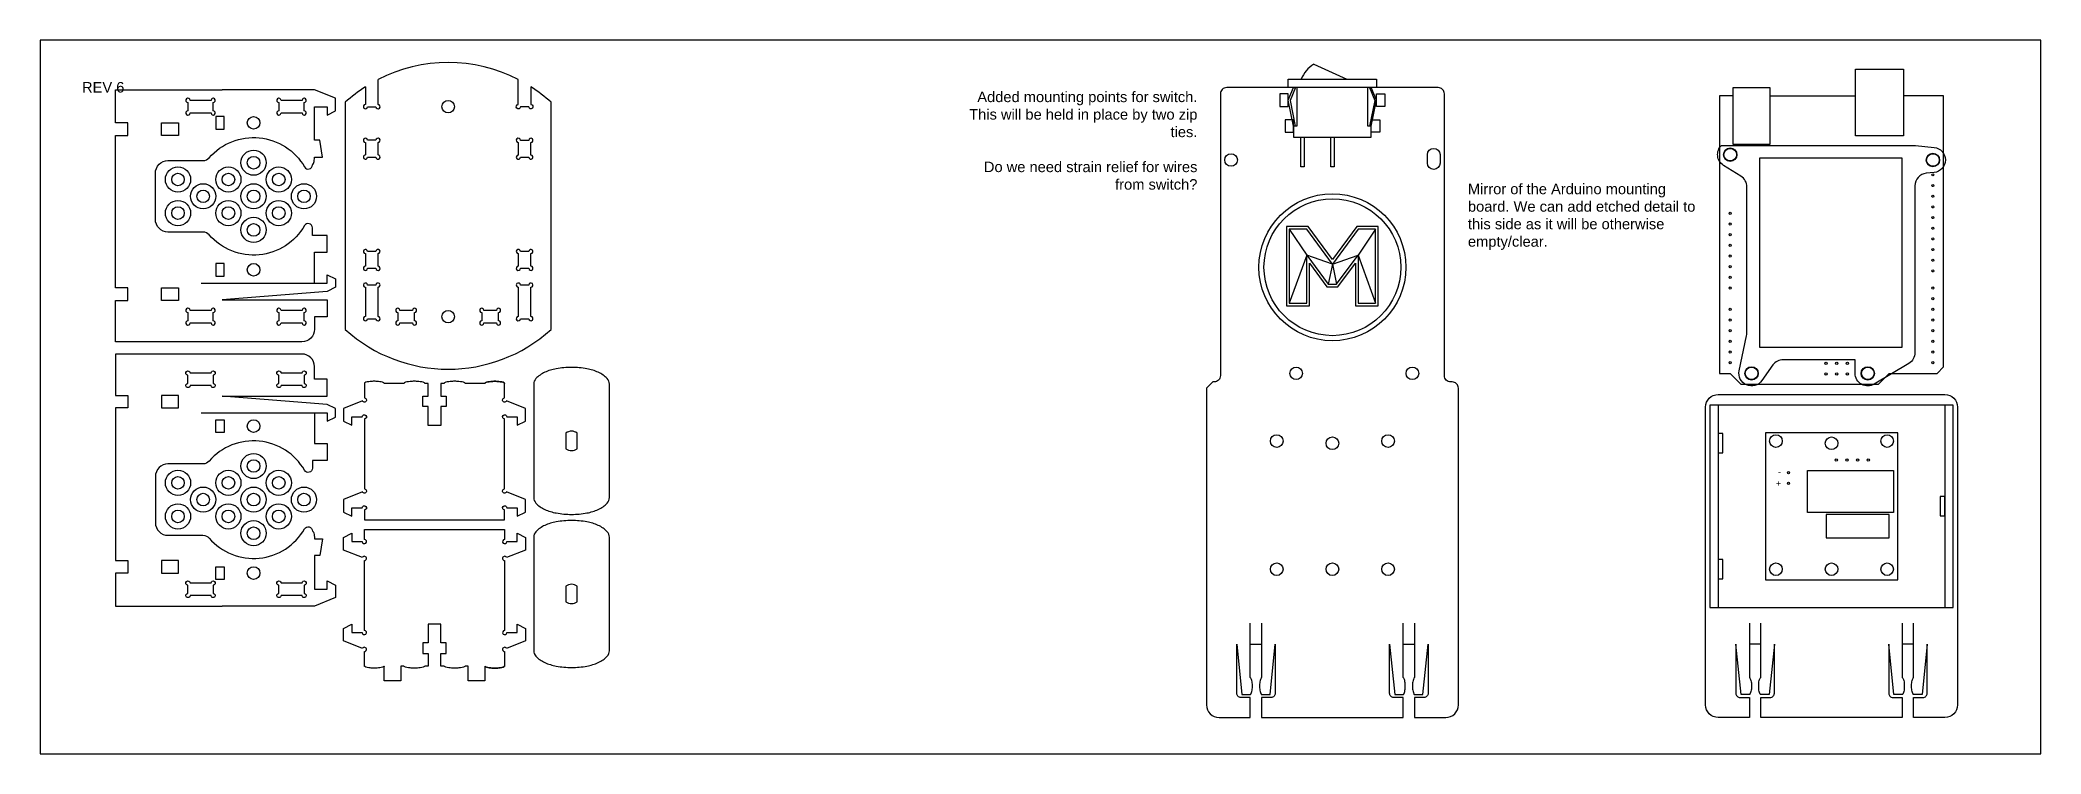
# Model space of a CAD drawing. Header units: millimetres. Extents: x 2162 to 3702, y 470 to 1904.
# Drawn here: x 2410 to 2886.5, y 470 to 640 of the extents above; entities that cross this region are included whole.
import ezdxf

# ---------------------------------------------------------------- set-up
doc = ezdxf.new("R2010")
doc.units = ezdxf.units.MM
for name, color, linetype in [('1 - Vector Etch', 1, 'Continuous'), ('3 - First Cut', 3, 'Continuous'), ('5 - Final Cut', 5, 'Continuous')]:
    doc.layers.add(name, color=color, linetype=linetype)
doc.layers.add('NOTES', color=4, linetype='Continuous', plot=False)
doc.styles.get("Standard").update_dxf_attribs({"font": 'arial.ttf'})

msp = doc.modelspace()

# ---------------------------------------------------------------- texts
at = {"layer": 'NOTES', "char_height": 2.5}
for s, width, insert, attachment_point in [('REV 6', 85.81976, (2420, 630), 1), ('Added mounting points for switch. This will be held in place by two zip ties.\\P\\PDo we need strain relief for wires from switch?', 55.67216, (2685.592, 627.713), 3), ('Mirror of the Arduino mounting board. We can add etched detail to this side as it will be otherwise empty/clear.', 55.67216, (2750.004, 605.785), 1)]:
    msp.add_mtext_dynamic_manual_height_columns(s, width=width, gutter_width=12.5, heights=[0], dxfattribs=dict(at, insert=insert, attachment_point=attachment_point))

# ---------------------------------------------------------------- blocks, each defined once
blk = doc.blocks.new('ArduinoUNOR3')
for points in [[(2479.39, 1678.67), (2479.39, 1675.5), (2545.43, 1675.5), (2545.43, 1678.04), (2547.97, 1680.58), (2547.97, 1713.34), (2545.43, 1715.88), (2545.43, 1727.31), (2543.9, 1728.84), (2479.39, 1728.84), (2479.39, 1719.31)], [(2479.39, 1687.56), (2479.39, 1707.88)]]:
    blk.add_lwpolyline(points)
for points in [[(2473.04, 1719.31), (2488.91, 1719.31), (2488.91, 1707.88), (2473.04, 1707.88)], [(2477.48, 1678.67), (2490.82, 1678.67), (2490.82, 1687.56), (2477.48, 1687.56)]]:
    blk.add_lwpolyline(points, close=True)
for centre, radius in [((2494.63, 1726.3), 1.59), ((2498.18, 1726.3), 0.254), ((2500.72, 1726.3), 0.254), ((2503.26, 1726.3), 0.254), ((2505.8, 1726.3), 0.254), ((2508.34, 1726.3), 0.254), ((2510.88, 1726.3), 0.254), ((2513.42, 1726.3), 0.254), ((2515.96, 1726.3), 0.254), ((2518.5, 1726.3), 0.254), ((2521.04, 1726.3), 0.254), ((2525.11, 1726.3), 0.254), ((2527.65, 1726.3), 0.254), ((2530.19, 1726.3), 0.254), ((2532.73, 1726.3), 0.254), ((2535.27, 1726.3), 0.254), ((2537.81, 1726.3), 0.254), ((2540.35, 1726.3), 0.254), ((2542.89, 1726.3), 0.254), ((2545.43, 1710.8), 1.59), ((2543.03, 1705.93), 0.254), ((2545.57, 1705.93), 0.254), ((2543.03, 1703.39), 0.254), ((2543.03, 1700.85), 0.254), ((2545.57, 1703.39), 0.254), ((2545.57, 1700.85), 0.254), ((2545.43, 1683.12), 1.59), ((2493.36, 1678.04), 1.59), ((2507.33, 1678.04), 0.254), ((2509.87, 1678.04), 0.254), ((2512.41, 1678.04), 0.254), ((2514.95, 1678.04), 0.254), ((2517.49, 1678.04), 0.254), ((2520.03, 1678.04), 0.254), ((2522.57, 1678.04), 0.254), ((2525.11, 1678.04), 0.254), ((2530.19, 1678.04), 0.254), ((2532.73, 1678.04), 0.254), ((2535.27, 1678.04), 0.254), ((2537.81, 1678.04), 0.254), ((2540.35, 1678.04), 0.254), ((2542.89, 1678.04), 0.254)]:
    blk.add_circle(centre, radius)
blk = doc.blocks.new('ULN2003_cb')
for points in [[(-15.75, -17.5), (15.75, -17.5), (15.75, 17.5), (-15.75, 17.5)], [(1.25, 7.5), (-13.75, 7.5), (-13.75, 2), (1.25, 2)], [(-14.75, 1.5), (5.75, 1.5), (5.75, -8.5), (-14.75, -8.5)]]:
    blk.add_lwpolyline(points, close=True)
for centre, radius in [((-13.25, 15), 1.5), ((13.25, 15), 1.5), ((10.25, -5.46), 0.254), ((10.25, -8), 0.254), ((-13.25, -15.5), 1.5), ((-8.75, -11), 0.254), ((-6.21, -11), 0.254), ((-3.67, -11), 0.254), ((-1.13, -11), 0.254), ((13.25, -15.5), 1.5)]:
    blk.add_circle(centre, radius)
at = {"insert": (12.03, -4.64), "char_height": 1.5, "attachment_point": 1}
blk.add_mtext_dynamic_manual_height_columns('+\\P-', width=3.719, gutter_width=12.5, heights=[0], dxfattribs=at)

# ---------------------------------------------------------------- linework, layer by layer
at = {"color": 1}
for points in [[(2717.741, 581.221), (2719.041, 581.221), (2723.202, 586.852), (2723.202, 576.716), (2728.664, 576.716), (2728.664, 595.602), (2723.549, 595.602), (2717.741, 587.718), (2711.932, 595.602), (2706.818, 595.602), (2706.818, 576.716), (2712.279, 576.716), (2712.279, 586.852), (2716.44, 581.221)], [(2717.741, 581.864), (2718.716, 581.864), (2723.846, 588.806), (2723.846, 577.359), (2728.02, 577.359), (2728.02, 594.958), (2723.874, 594.958), (2717.741, 586.633), (2711.607, 594.958), (2707.461, 594.958), (2707.461, 577.359), (2711.636, 577.359), (2711.636, 588.806), (2716.765, 581.864)]]:
    msp.add_lwpolyline(points, close=True, dxfattribs=at)
for points in [[(2707.461, 594.958), (2711.636, 588.806)], [(2728.02, 594.958), (2723.846, 588.806)], [(2711.636, 588.806), (2707.461, 577.359)], [(2717.745, 586.628), (2711.636, 588.806)], [(2717.745, 586.628), (2716.765, 581.864)], [(2717.737, 586.628), (2723.846, 588.806)], [(2717.737, 586.628), (2718.716, 581.864)], [(2723.846, 588.806), (2728.02, 577.359)]]:
    msp.add_lwpolyline(points, dxfattribs=at)
for radius in [17.5, 16.298]:
    msp.add_circle((2717.741, 585.899), radius, dxfattribs=at)
at = {"layer": '1 - Vector Etch'}
msp.add_lwpolyline([(2853.436, 566.877), (2853.436, 611.877), (2819.436, 611.877), (2819.436, 566.877)], close=True, dxfattribs=at)
at = {"layer": '3 - First Cut'}
for points in [[(2445.72, 622.627), (2450.72, 622.627, 2.4142136), (2451.22, 623.127), (2451.22, 625.127, 2.4142136), (2450.72, 625.627), (2445.72, 625.627, 2.4142136), (2445.22, 625.127), (2445.22, 623.127, 2.4142136)], [(2467.383, 622.627), (2472.383, 622.627, 2.4142136), (2472.883, 623.127), (2472.883, 625.127, 2.4142136), (2472.383, 625.627), (2467.383, 625.627, 2.4142136), (2466.883, 625.127), (2466.883, 623.127, 2.4142136)], [(2487.486, 615.627), (2487.486, 612.627, 2.4142136), (2487.986, 612.127), (2489.986, 612.127, 2.4142136), (2490.486, 612.627), (2490.486, 615.627, 2.4142136), (2489.986, 616.127), (2487.986, 616.127, 2.4142136)], [(2523.886, 615.613), (2523.886, 612.613, 2.4142136), (2524.386, 612.113), (2526.386, 612.113, 2.4142136), (2526.886, 612.613), (2526.886, 615.613, 2.4142136), (2526.386, 616.113), (2524.386, 616.113, 2.4142136)], [(2743.371, 610.705, -1), (2740.371, 610.705), (2740.371, 612.705, -1), (2743.371, 612.705)], [(2487.486, 589.14), (2487.486, 586.14, 2.4142136), (2487.986, 585.64), (2489.986, 585.64, 2.4142136), (2490.486, 586.14), (2490.486, 589.14, 2.4142136), (2489.986, 589.64), (2487.986, 589.64, 2.4142136)], [(2523.886, 589.14), (2523.886, 586.14, 2.4142136), (2524.386, 585.64), (2526.386, 585.64, 2.4142136), (2526.886, 586.14), (2526.886, 589.14, 2.4142136), (2526.386, 589.64), (2524.386, 589.64, 2.4142136)], [(2490.486, 574.14), (2490.486, 581.14, 2.4142136), (2489.986, 581.64), (2487.986, 581.64, 2.4142136), (2487.486, 581.14), (2487.486, 574.14, 2.4142136), (2487.986, 573.64), (2489.986, 573.64, 2.4142136)], [(2526.886, 574.14), (2526.886, 581.14, 2.4142136), (2526.386, 581.64), (2524.386, 581.64, 2.4142136), (2523.886, 581.14), (2523.886, 574.14, 2.4142136), (2524.386, 573.64), (2526.386, 573.64, 2.4142136)], [(2445.72, 572.627), (2450.72, 572.627, 2.4142136), (2451.22, 573.127), (2451.22, 575.127, 2.4142136), (2450.72, 575.627), (2445.72, 575.627, 2.4142136), (2445.22, 575.127), (2445.22, 573.127, 2.4142136)], [(2467.383, 572.627), (2472.383, 572.627, 2.4142136), (2472.883, 573.127), (2472.883, 575.127, 2.4142136), (2472.383, 575.627), (2467.383, 575.627, 2.4142136), (2466.883, 575.127), (2466.883, 573.127, 2.4142136)], [(2495.686, 572.627), (2498.686, 572.627, 2.4142136), (2499.186, 573.127), (2499.186, 575.127, 2.4142136), (2498.686, 575.627), (2495.686, 575.627, 2.4142136), (2495.186, 575.127), (2495.186, 573.127, 2.4142136)], [(2515.686, 572.627), (2518.686, 572.627, 2.4142136), (2519.186, 573.127), (2519.186, 575.127, 2.4142136), (2518.686, 575.627), (2515.686, 575.627, 2.4142136), (2515.186, 575.127), (2515.186, 573.127, 2.4142136)], [(2445.72, 560.726), (2450.72, 560.726, -2.4142136), (2451.22, 560.226), (2451.22, 558.226, -2.4142136), (2450.72, 557.726), (2445.72, 557.726, -2.4142136), (2445.22, 558.226), (2445.22, 560.226, -2.4142136)], [(2467.383, 560.726), (2472.383, 560.726, -2.4142136), (2472.883, 560.226), (2472.883, 558.226, -2.4142136), (2472.383, 557.726), (2467.383, 557.726, -2.4142136), (2466.883, 558.226), (2466.883, 560.226, -2.4142136)], [(2537.916, 542.691), (2537.916, 546.415, 0.3243537), (2535.216, 546.415), (2535.216, 542.691, 0.3243537)], [(2445.72, 510.726), (2450.72, 510.726, -2.4142136), (2451.22, 510.226), (2451.22, 508.226, -2.4142136), (2450.72, 507.726), (2445.72, 507.726, -2.4142136), (2445.22, 508.226), (2445.22, 510.226, -2.4142136)], [(2467.383, 510.726), (2472.383, 510.726, -2.4142136), (2472.883, 510.226), (2472.883, 508.226, -2.4142136), (2472.383, 507.726), (2467.383, 507.726, -2.4142136), (2466.883, 508.226), (2466.883, 510.226, -2.4142136)], [(2537.916, 506.234), (2537.916, 509.958, 0.3243537), (2535.216, 509.958), (2535.216, 506.234, 0.3243537)]]:
    msp.add_lwpolyline(points, format="xyb", close=True, dxfattribs=at)
for points in [[(2707.241, 624.175), (2707.241, 627.175), (2705.241, 627.175), (2705.241, 624.175)], [(2728.241, 624.175), (2728.241, 627.175), (2730.241, 627.175), (2730.241, 624.175)], [(2438.943, 617.265), (2438.943, 620.265), (2442.943, 620.265), (2442.943, 617.265)], [(2453.853, 618.787), (2453.853, 621.787), (2451.853, 621.787), (2451.853, 618.787)], [(2708.491, 618.02), (2708.491, 621.02), (2706.491, 621.02), (2706.491, 618.02)], [(2726.991, 618.02), (2726.991, 621.02), (2728.991, 621.02), (2728.991, 618.02)], [(2453.853, 583.787), (2453.853, 586.787), (2451.853, 586.787), (2451.853, 583.787)], [(2438.943, 577.961), (2438.943, 580.961), (2442.943, 580.961), (2442.943, 577.961)], [(2438.943, 555.392), (2438.943, 552.392), (2442.943, 552.392), (2442.943, 555.392)], [(2453.853, 549.566), (2453.853, 546.566), (2451.853, 546.566), (2451.853, 549.566)], [(2438.943, 516.088), (2438.943, 513.088), (2442.943, 513.088), (2442.943, 516.088)], [(2453.853, 514.566), (2453.853, 511.566), (2451.853, 511.566), (2451.853, 514.566)]]:
    msp.add_lwpolyline(points, close=True, dxfattribs=at)
for centre in [(2507.186, 624.127), (2460.853, 620.287), (2460.853, 610.787), (2693.611, 611.435), (2812.457, 612.705), (2860.717, 611.435), (2442.853, 606.787), (2454.853, 606.787), (2466.853, 606.787), (2448.853, 602.787), (2460.853, 602.787), (2472.853, 602.787), (2442.853, 598.787), (2454.853, 598.787), (2460.853, 594.787), (2466.853, 598.787), (2460.853, 585.287), (2507.186, 574.127), (2709.105, 560.635), (2736.791, 560.635), (2817.537, 560.635), (2845.223, 560.635), (2460.853, 548.066), (2704.491, 544.495), (2717.741, 543.995), (2730.991, 544.495), (2823.337, 544.495), (2836.587, 543.995), (2849.837, 544.495), (2460.853, 538.566), (2442.853, 534.566), (2454.853, 534.566), (2466.853, 534.566), (2448.853, 530.566), (2460.853, 530.566), (2472.853, 530.566), (2442.853, 526.566), (2454.853, 526.566), (2466.853, 526.566), (2460.853, 522.566), (2704.491, 513.995), (2717.741, 513.995), (2730.991, 513.995), (2823.337, 513.995), (2836.587, 513.995), (2849.837, 513.995), (2460.853, 513.066)]:
    msp.add_circle(centre, 1.5, dxfattribs=at)
at = {"layer": '5 - Final Cut'}
for p, q in [((2698.191, 496.175), (2700.891, 496.175)), ((2734.591, 496.175), (2737.291, 496.175)), ((2819.737, 496.175), (2817.037, 496.175)), ((2856.137, 496.175), (2853.437, 496.175))]:
    msp.add_line(p, q, dxfattribs=at)
for points in [[(2523.886, 630.582, 0.2421851), (2490.486, 630.582)], [(2487.486, 628.854), (2487.486, 624.627, 2.4142136), (2487.986, 624.127), (2489.986, 624.127, 2.4142136), (2490.486, 624.627), (2490.486, 630.582)], [(2526.886, 628.854), (2526.886, 624.613, -2.4142136), (2526.386, 624.113), (2524.386, 624.113, -2.4142136), (2523.886, 624.613), (2523.886, 630.582)], [(2448.353, 582.127), (2478.353, 582.127), (2478.353, 584.127), (2480.353, 583.127), (2480.353, 581.127), (2478.353, 580.127), (2453.353, 578.127), (2478.353, 578.127), (2478.353, 574.127), (2475.353, 574.127), (2475.353, 571.127, -0.4142136), (2472.353, 568.127), (2427.943, 568.127), (2427.943, 577.961), (2430.943, 577.961), (2430.943, 580.961), (2427.943, 580.961), (2427.943, 617.265), (2430.943, 617.265), (2430.943, 620.265), (2427.943, 620.265), (2427.943, 628.127), (2453.353, 628.127)], [(2475.353, 582.127), (2475.353, 589.447), (2478.353, 589.447), (2478.353, 593.447), (2474.853, 593.447), (2474.853, 595.303, 0.7678377), (2472.986, 595.802, -0.5153605), (2450.289, 593.599, 0.2170558), (2448.78, 594.287), (2440.469, 594.287, -0.4142137), (2437.469, 597.287), (2437.469, 608.287, -0.4142137), (2440.469, 611.287), (2448.78, 611.287, 0.2170558), (2450.289, 611.974, -0.5153603), (2472.986, 609.771, 0.7678359), (2474.853, 610.27, 0.2572326), (2474.994, 610.348, 0.0770564), (2475.196, 610.814, 0.0370296), (2475.298, 611.363, 0.0270145), (2475.339, 612.127), (2477.228, 612.127), (2476.603, 616.127), (2475.353, 616.127), (2475.353, 624.127), (2478.353, 624.127), (2478.353, 622.127), (2480.353, 623.127), (2480.353, 626.127), (2475.353, 628.127), (2453.353, 628.127)], [(2487.486, 628.854, 0.0414635), (2482.686, 625.182), (2482.686, 571.071, 0.3854899), (2531.686, 571.071), (2531.686, 625.182, 0.0414635), (2526.886, 628.854, 0.0414635)], [(2737.291, 478.675), (2744.741, 478.675, 0.4142136), (2747.741, 481.675), (2747.741, 557.09, 0.4142136), (2746.241, 558.59), (2745.911, 558.59, -0.4142136), (2744.411, 560.09), (2744.411, 627.175, 0.4142136), (2742.911, 628.675), (2692.571, 628.675, 0.4142136), (2691.071, 627.175), (2691.071, 560.09, -0.4142136), (2689.571, 558.59), (2689.241, 558.59), (2687.741, 557.09), (2687.741, 481.675, 0.4142136), (2690.741, 478.675), (2698.191, 478.675)], [(2448.353, 551.226), (2478.353, 551.226), (2478.353, 549.226), (2480.353, 550.226), (2480.353, 552.226), (2478.353, 553.226), (2453.353, 555.226), (2478.353, 555.226), (2478.353, 559.226), (2475.353, 559.226), (2475.353, 562.226, 0.4142136), (2472.353, 565.226), (2427.943, 565.226), (2427.943, 555.392), (2430.943, 555.392), (2430.943, 552.392), (2427.943, 552.392), (2427.943, 516.088), (2430.943, 516.088), (2430.943, 513.088), (2427.943, 513.088), (2427.943, 505.226), (2453.353, 505.226)], [(2515.939, 558.234), (2511.232, 558.234, 0.2878165), (2511.146, 558.371, 0.063192), (2510.499, 558.588, 0.0286933), (2509.763, 558.692, 0.0206664), (2508.732, 558.734, 0.0206664), (2507.7, 558.692, 0.0286933), (2506.964, 558.588, 0.063192), (2506.317, 558.371, 0.2878165), (2506.232, 558.234), (2505.439, 558.234), (2505.439, 555.234), (2506.689, 555.234), (2506.689, 552.734), (2505.439, 552.734), (2505.439, 548.234), (2502.439, 548.234), (2502.439, 552.734), (2501.189, 552.734), (2501.189, 555.234), (2502.439, 555.234), (2502.439, 558.234), (2501.646, 558.234, 0.2878165), (2501.56, 558.371, 0.063192), (2500.914, 558.588, 0.0286933), (2500.177, 558.692, 0.0206664), (2499.146, 558.734, 0.0206664), (2498.115, 558.692, 0.0286933), (2497.378, 558.588, 0.063192), (2496.732, 558.371, 0.2878165), (2496.646, 558.234), (2491.939, 558.234, 0.2811445), (2491.854, 558.373, 0.0663164), (2491.251, 558.588, 0.0304435), (2490.558, 558.692, 0.0219794), (2489.589, 558.734, 0.0219794), (2488.62, 558.692, 0.0304435), (2487.927, 558.588, 0.0663164), (2487.323, 558.373, 0.2811445), (2487.239, 558.234), (2487.239, 558.234), (2487.239, 554.765, -1.8846644), (2486.775, 554.079), (2482.239, 552.265), (2482.239, 549.265), (2484.239, 548.265), (2484.239, 550.265), (2486.739, 550.265, -2.4142136), (2487.239, 549.765), (2487.239, 533.101, -1.8846644), (2486.775, 532.416), (2482.239, 530.601), (2482.239, 527.601), (2484.239, 526.601), (2484.239, 528.601), (2486.739, 528.601, -2.4142136), (2487.239, 528.101), (2487.239, 525.734), (2520.639, 525.734), (2520.639, 528.101, -2.4142136), (2521.139, 528.601), (2523.639, 528.601), (2523.639, 526.601), (2525.639, 527.601), (2525.639, 530.601), (2521.103, 532.416, -1.8846644), (2520.639, 533.101), (2520.639, 549.765, -2.4142136), (2521.139, 550.265), (2523.639, 550.265), (2523.639, 548.265), (2525.639, 549.265), (2525.639, 552.265), (2521.103, 554.079, -1.8846644), (2520.639, 554.765), (2520.639, 558.234, 0.2811445), (2520.554, 558.373, 0.0663164), (2519.951, 558.588, 0.0304435), (2519.258, 558.692, 0.0219794), (2518.289, 558.734, 0.0219794), (2517.32, 558.692, 0.0304435), (2516.627, 558.588, 0.0663164), (2516.023, 558.373, 0.2811445), (2515.939, 558.234, -0.2811445), (2516.023, 558.373, -0.0663164), (2516.627, 558.588, -0.0304435), (2517.32, 558.692, -0.0219794), (2518.289, 558.734, -0.0219794), (2519.258, 558.692, -0.0304435), (2519.951, 558.588, -0.0663164), (2520.554, 558.373, -0.2811445), (2520.639, 558.234)], [(2817.037, 478.675), (2809.587, 478.675, -0.4142136), (2806.587, 481.675), (2806.587, 552.59, -0.4142136), (2809.587, 555.59), (2863.587, 555.59, -0.4142136), (2866.587, 552.59), (2866.587, 481.675, -0.4142136), (2863.587, 478.675), (2856.137, 478.675)], [(2475.353, 551.226), (2475.353, 543.906), (2478.353, 543.906), (2478.353, 539.906), (2474.853, 539.906), (2474.853, 538.05, -0.7678377), (2472.986, 537.551, 0.5153605), (2450.289, 539.754, -0.2170558), (2448.78, 539.066), (2440.469, 539.066, 0.4142137), (2437.469, 536.066), (2437.469, 525.066, 0.4142137), (2440.469, 522.066), (2448.78, 522.066, -0.2170558), (2450.289, 521.379, 0.5153603), (2472.986, 523.582, -0.7678359), (2474.853, 523.083, -0.2572326), (2474.994, 523.005, -0.0770564), (2475.196, 522.539, -0.0370296), (2475.298, 521.99, -0.0270145), (2475.339, 521.226), (2477.228, 521.226), (2476.603, 517.226), (2475.353, 517.226), (2475.353, 509.226), (2478.353, 509.226), (2478.353, 511.226), (2480.353, 510.226), (2480.353, 507.226), (2475.353, 505.226), (2453.353, 505.226)], [(2515.939, 490.936), (2515.939, 487.436), (2511.939, 487.436), (2511.939, 490.936), (2511.232, 490.936, -0.2878165), (2511.146, 490.799, -0.063192), (2510.499, 490.582, -0.0286933), (2509.763, 490.479, -0.0206664), (2508.732, 490.436, -0.0206664), (2507.7, 490.479, -0.0286933), (2506.964, 490.582, -0.063192), (2506.317, 490.799, -0.2878165), (2506.232, 490.936), (2505.439, 490.936), (2505.439, 493.936), (2506.689, 493.936), (2506.689, 496.436), (2505.439, 496.436), (2505.439, 500.936), (2502.439, 500.936), (2502.439, 496.436), (2501.189, 496.436), (2501.189, 493.936), (2502.439, 493.936), (2502.439, 490.936), (2501.646, 490.936, -0.2878165), (2501.56, 490.799, -0.063192), (2500.914, 490.582, -0.0286933), (2500.177, 490.479, -0.0206664), (2499.146, 490.436, -0.0206664), (2498.115, 490.479, -0.0286933), (2497.378, 490.582, -0.063192), (2496.732, 490.799, -0.2878165), (2496.646, 490.936), (2495.939, 490.936), (2495.939, 487.436), (2491.939, 487.436), (2491.939, 490.936, -0.2811445), (2491.854, 490.797, -0.0663164), (2491.251, 490.582, -0.0304435), (2490.558, 490.479, -0.0219794), (2489.589, 490.436, -0.0219794), (2488.62, 490.479, -0.0304435), (2487.927, 490.582, -0.0663164), (2487.323, 490.797, -0.2811445), (2487.239, 490.936), (2487.239, 490.936), (2487.239, 494.405, 1.8846644), (2486.775, 495.091), (2482.239, 496.905), (2482.239, 499.905), (2484.239, 500.905), (2484.239, 498.905), (2486.739, 498.905, 2.4142136), (2487.239, 499.405), (2487.239, 516.069, 1.8846644), (2486.775, 516.755), (2482.239, 518.569), (2482.239, 521.569), (2484.239, 522.569), (2484.239, 520.569), (2486.739, 520.569, 2.4142136), (2487.239, 521.069), (2487.239, 523.436), (2520.639, 523.436), (2520.639, 521.069, 2.4142136), (2521.139, 520.569), (2523.639, 520.569), (2523.639, 522.569), (2525.639, 521.569), (2525.639, 518.569), (2521.103, 516.755, 1.8846644), (2520.639, 516.069), (2520.639, 499.405, 2.4142136), (2521.139, 498.905), (2523.639, 498.905), (2523.639, 500.905), (2525.639, 499.905), (2525.639, 496.905), (2521.103, 495.091, 1.8846644), (2520.639, 494.405), (2520.639, 490.936, -0.2811445), (2520.554, 490.797, -0.0663164), (2519.951, 490.582, -0.0304435), (2519.258, 490.479, -0.0219794), (2518.289, 490.436, -0.0219794), (2517.32, 490.479, -0.0304435), (2516.627, 490.582, -0.0663164), (2516.023, 490.797, -0.2811445), (2515.939, 490.936, 0.2811445), (2516.023, 490.797, 0.0663164), (2516.627, 490.582, 0.0304435), (2517.32, 490.479, 0.0219794), (2518.289, 490.436, 0.0219794), (2519.258, 490.479, 0.0304435), (2519.951, 490.582, 0.0663164), (2520.554, 490.797, 0.2811445), (2520.639, 490.936)], [(2698.191, 478.675), (2698.191, 483.454), (2695.958, 483.454, -0.4142136), (2694.958, 484.454), (2694.958, 496.175), (2694.958, 496.175), (2696.191, 484.175), (2698.191, 484.175, 0.308613), (2698.324, 484.266), (2698.463, 484.621, 0.0936315), (2698.67, 485.715), (2698.67, 486.635, 0.0936315), (2698.463, 487.729), (2698.324, 488.084, 0.308613), (2698.191, 488.175), (2698.191, 501.175)], [(2700.891, 501.175), (2700.891, 488.175, 0.308613), (2700.758, 488.084), (2700.619, 487.729, 0.0936315), (2700.412, 486.635), (2700.412, 485.715, 0.0936315), (2700.619, 484.621), (2700.758, 484.266, 0.308613), (2700.891, 484.175), (2702.891, 484.175), (2704.123, 496.175), (2704.123, 496.175), (2704.123, 484.454, -0.4142136), (2703.123, 483.454), (2700.891, 483.454), (2700.891, 478.675)], [(2734.591, 478.675), (2734.591, 483.454), (2732.358, 483.454, -0.4142136), (2731.358, 484.454), (2731.358, 496.175), (2731.358, 496.175), (2732.591, 484.175), (2734.591, 484.175, 0.308613), (2734.724, 484.266), (2734.863, 484.621, 0.0936315), (2735.07, 485.715), (2735.07, 486.635, 0.0936315), (2734.863, 487.729), (2734.724, 488.084, 0.308613), (2734.591, 488.175), (2734.591, 501.175)], [(2737.291, 501.175), (2737.291, 488.175, 0.308613), (2737.158, 488.084), (2737.019, 487.729, 0.0936315), (2736.812, 486.635), (2736.812, 485.715, 0.0936315), (2737.019, 484.621), (2737.158, 484.266, 0.308613), (2737.291, 484.175), (2739.291, 484.175), (2740.523, 496.175), (2740.523, 496.175), (2740.523, 484.454, -0.4142136), (2739.523, 483.454), (2737.291, 483.454), (2737.291, 478.675)], [(2817.037, 501.175), (2817.037, 488.175, -0.308613), (2817.17, 488.084), (2817.309, 487.729, -0.0936315), (2817.516, 486.635), (2817.516, 485.715, -0.0936315), (2817.309, 484.621), (2817.17, 484.266, -0.308613), (2817.037, 484.175), (2815.037, 484.175), (2813.804, 496.175), (2813.804, 496.175), (2813.804, 484.454, 0.4142136), (2814.804, 483.454), (2817.037, 483.454), (2817.037, 478.675)], [(2819.737, 478.675), (2819.737, 483.454), (2821.969, 483.454, 0.4142136), (2822.969, 484.454), (2822.969, 496.175), (2822.969, 496.175), (2821.737, 484.175), (2819.737, 484.175, -0.308613), (2819.604, 484.266), (2819.465, 484.621, -0.0936315), (2819.258, 485.715), (2819.258, 486.635, -0.0936315), (2819.465, 487.729), (2819.604, 488.084, -0.308613), (2819.737, 488.175), (2819.737, 501.175)], [(2853.437, 501.175), (2853.437, 488.175, -0.308613), (2853.57, 488.084), (2853.709, 487.729, -0.0936315), (2853.916, 486.635), (2853.916, 485.715, -0.0936315), (2853.709, 484.621), (2853.57, 484.266, -0.308613), (2853.437, 484.175), (2851.437, 484.175), (2850.204, 496.175), (2850.204, 496.175), (2850.204, 484.454, 0.4142136), (2851.204, 483.454), (2853.437, 483.454), (2853.437, 478.675)], [(2856.137, 478.675), (2856.137, 483.454), (2858.369, 483.454, 0.4142136), (2859.369, 484.454), (2859.369, 496.175), (2859.369, 496.175), (2858.137, 484.175), (2856.137, 484.175, -0.308613), (2856.004, 484.266), (2855.865, 484.621, -0.0936315), (2855.658, 485.715), (2855.658, 486.635, -0.0936315), (2855.865, 487.729), (2856.004, 488.084, -0.308613), (2856.137, 488.175), (2856.137, 501.175)]]:
    msp.add_lwpolyline(points, format="xyb", dxfattribs=at)
for points in [[(2856.436, 605.277), (2856.436, 565.574, -0.263177), (2854.982, 563.003), (2846.769, 558.064, -0.5833093), (2842.223, 560.635), (2842.223, 563.877), (2825.081, 563.877, 0.242308), (2822.64, 562.62), (2819.979, 558.892, -0.8133358), (2814.602, 561.259), (2816.37, 569.569, 0.0524426), (2816.436, 570.193), (2816.436, 605.036, 0.2594376), (2815.017, 607.585), (2810.875, 610.156, -0.490827), (2810.388, 614.877), (2856.286, 614.877, -0.0248838), (2856.584, 614.862), (2861.015, 614.42, -0.9051278), (2861.015, 608.45), (2859.138, 608.262, 0.3853578)], [(2527.566, 531.053, 0.1897819), (2528.085, 529.734, 0.1009323), (2530.202, 528.225, 0.0591107), (2532.909, 527.387, 0.0455456), (2536.566, 527.053, 0.0455456), (2540.223, 527.387, 0.0591107), (2542.93, 528.225, 0.1009323), (2545.046, 529.734, 0.1897819), (2545.566, 531.053), (2545.566, 558.053, 0.1897819), (2545.046, 559.373, 0.1009323), (2542.93, 560.882, 0.0591107), (2540.223, 561.719, 0.0455456), (2536.566, 562.053, 0.0455456), (2532.909, 561.719, 0.0591107), (2530.202, 560.882, 0.1009323), (2528.085, 559.373, 0.1897819), (2527.566, 558.053)], [(2527.566, 494.596, 0.1897819), (2528.085, 493.277, 0.1009323), (2530.202, 491.768, 0.0591107), (2532.909, 490.93, 0.0455456), (2536.566, 490.596, 0.0455456), (2540.223, 490.93, 0.0591107), (2542.93, 491.768, 0.1009323), (2545.046, 493.277, 0.1897819), (2545.566, 494.596), (2545.566, 521.596, 0.1897819), (2545.046, 522.915, 0.1009323), (2542.93, 524.425, 0.0591107), (2540.223, 525.262, 0.0455456), (2536.566, 525.596, 0.0455456), (2532.909, 525.262, 0.0591107), (2530.202, 524.425, 0.1009323), (2528.085, 522.915, 0.1897819), (2527.566, 521.596)]]:
    msp.add_lwpolyline(points, format="xyb", close=True, dxfattribs=at)
for points in [[(2700.891, 478.675), (2734.591, 478.675)], [(2853.437, 478.675), (2819.737, 478.675)]]:
    msp.add_lwpolyline(points, dxfattribs=at)
for centre in [(2460.853, 610.787), (2442.853, 606.787), (2448.853, 602.787), (2454.853, 606.787), (2460.853, 602.787), (2466.853, 606.787), (2472.853, 602.787), (2442.853, 598.787), (2454.853, 598.787), (2466.853, 598.787), (2460.853, 594.787), (2460.853, 538.566), (2442.853, 534.566), (2454.853, 534.566), (2466.853, 534.566), (2442.853, 526.566), (2448.853, 530.566), (2454.853, 526.566), (2460.853, 530.566), (2466.853, 526.566), (2472.853, 530.566), (2460.853, 522.566)]:
    msp.add_circle(centre, 3, dxfattribs=at)
at = {"layer": 'NOTES'}
for p, q in [((2713.292, 634.275), (2721.165, 630.675)), ((2809.587, 553.095), (2809.587, 504.895)), ((2863.587, 553.095), (2863.587, 504.895))]:
    msp.add_line(p, q, dxfattribs=at)
for points in [[(2410, 470), (2886.457, 470), (2886.457, 640), (2410, 640)], [(2707.241, 630.675), (2728.241, 630.675), (2728.241, 628.675), (2707.241, 628.675)], [(2709.291, 619.52), (2708.491, 619.52), (2708.491, 616.875), (2726.991, 616.875), (2726.991, 619.52), (2726.191, 619.52), (2726.191, 628.675), (2709.291, 628.675)], [(2710.241, 616.875), (2711.041, 616.875), (2711.041, 609.775), (2710.241, 609.775)], [(2717.341, 616.875), (2718.141, 616.875), (2718.141, 609.775), (2717.341, 609.775)], [(2865.587, 553.095), (2807.587, 553.095), (2807.587, 504.895), (2865.587, 504.895)], [(2810.687, 546.295), (2809.587, 546.295), (2809.587, 541.695), (2810.687, 541.695)], [(2863.587, 531.295), (2862.486, 531.295), (2862.486, 526.695), (2863.587, 526.695)], [(2810.687, 516.295), (2809.587, 516.295), (2809.587, 511.695), (2810.687, 511.695)]]:
    msp.add_lwpolyline(points, close=True, dxfattribs=at)
for points in [[(2708.491, 619.52), (2707.241, 625.675), (2708.491, 628.675), (2708.924, 628.675), (2707.657, 625.634), (2708.899, 619.52)], [(2726.991, 619.52), (2728.241, 625.675), (2726.991, 628.675), (2726.557, 628.675), (2727.824, 625.634), (2726.583, 619.52)]]:
    msp.add_lwpolyline(points, dxfattribs=at)
msp.add_arc((2717.741, 627.505), 8.1, 123.30911, 156.96509, dxfattribs=at)

# ---------------------------------------------------------------- block references
for name, p, rotation in [('ArduinoUNOR3', (1134.418, 3106.061), 270), ('ULN2003_cb', (2836.587, 528.995), 180)]:
    msp.add_blockref(name, p, dxfattribs=dict(at, rotation=rotation))

msp.set_redraw_order([(e.dxf.handle, doc.entitydb.next_handle()) for e in msp.query("TEXT MTEXT ATTDEF DIMENSION ARC_DIMENSION")])  # texts and dimensions are drawn at this point

doc.saveas('drawing.dxf')
